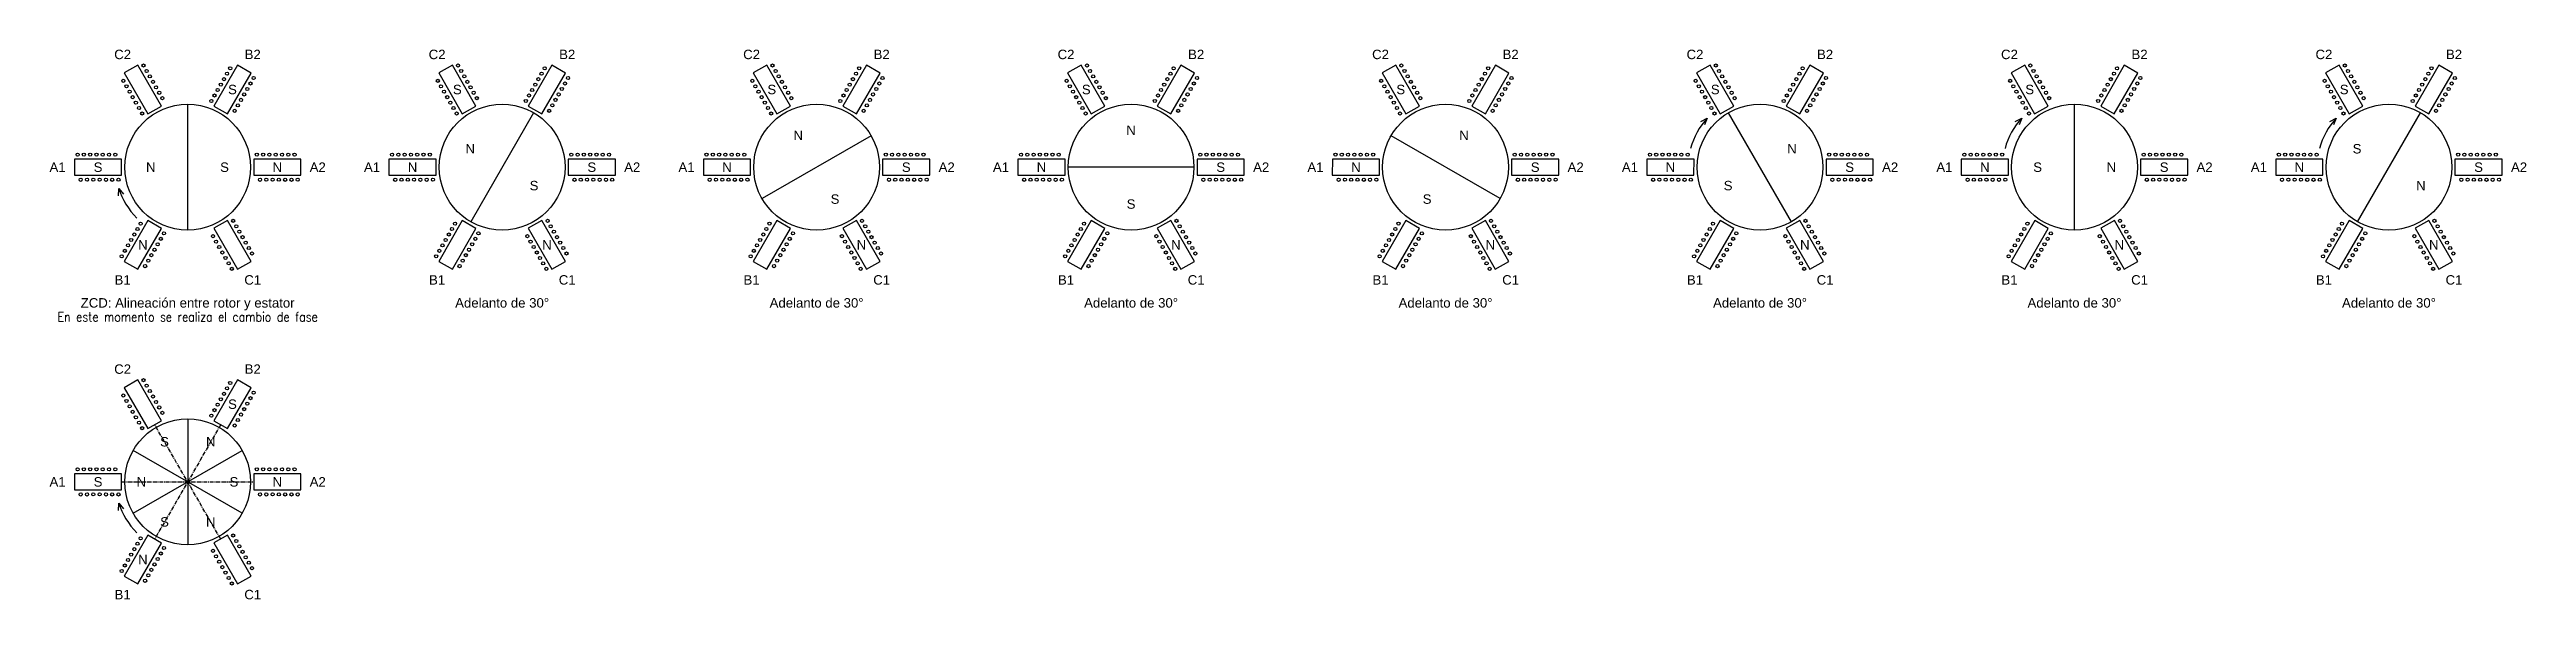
# Model space of a CAD drawing. Header units: millimetres. Extents: x -707 to 1373, y -97 to 993.
# Drawn here: x 5 to 793, y -97 to 78 of the extents above; entities that cross this region are included whole.
import ezdxf
from ezdxf.enums import TextEntityAlignment as Align

# ---------------------------------------------------------------- set-up
doc = ezdxf.new("R2010")
doc.units = ezdxf.units.MM
doc.header["$MEASUREMENT"] = 0
doc.linetypes.add('CENTER', pattern=[2, 1.25, -0.25, 0.25, -0.25])
doc.styles.add('RomanS', font='romans.shx', dxfattribs={"width": 0.85})
doc.styles.get("Standard").update_dxf_attribs({"font": 'arial.ttf'})

msp = doc.modelspace()

# ---------------------------------------------------------------- texts
for s, p in [('C2', (28.56, 76.65)), ('B2', (69.93, 76.65)), ('C2', (128.56, 76.65)), ('B2', (169.93, 76.65)), ('C2', (228.56, 76.65)), ('B2', (269.93, 76.65)), ('C2', (328.56, 76.65)), ('B2', (369.93, 76.65)), ('C2', (428.56, 76.65)), ('B2', (469.93, 76.65)), ('C2', (528.56, 76.65)), ('B2', (569.93, 76.65)), ('C2', (628.56, 76.65)), ('B2', (669.93, 76.65)), ('C2', (728.56, 76.65)), ('B2', (769.93, 76.65)), ('S', (63.49, 65.51)), ('S', (134.99, 65.51)), ('S', (234.99, 65.51)), ('S', (334.99, 65.51)), ('S', (434.99, 65.51)), ('S', (534.99, 65.51)), ('S', (634.99, 65.51)), ('S', (734.99, 65.51)), ('N', (139.09, 46.68)), ('N', (243.38, 50.97)), ('N', (349.24, 52.54)), ('N', (455.1, 50.97)), ('N', (559.39, 46.68)), ('S', (739.09, 46.68)), ('A1', (7.87, 40.82)), ('S', (20.74, 40.82)), ('N', (37.52, 40.82)), ('S', (60.96, 40.82)), ('N', (77.74, 40.82)), ('A2', (90.61, 40.82)), ('A1', (107.87, 40.82)), ('N', (120.74, 40.82)), ('S', (177.74, 40.82)), ('A2', (190.61, 40.82)), ('A1', (207.87, 40.82)), ('N', (220.74, 40.82)), ('S', (277.74, 40.82)), ('A2', (290.61, 40.82)), ('A1', (307.87, 40.82)), ('N', (320.74, 40.82)), ('S', (377.74, 40.82)), ('A2', (390.61, 40.82)), ('A1', (407.87, 40.82)), ('N', (420.74, 40.82)), ('S', (477.74, 40.82)), ('A2', (490.61, 40.82)), ('A1', (507.87, 40.82)), ('N', (520.74, 40.82)), ('S', (577.74, 40.82)), ('A2', (590.61, 40.82)), ('A1', (607.87, 40.82)), ('N', (620.74, 40.82)), ('S', (637.52, 40.82)), ('N', (660.96, 40.82)), ('S', (677.74, 40.82)), ('A2', (690.61, 40.82)), ('A1', (707.87, 40.82)), ('N', (720.74, 40.82)), ('S', (777.74, 40.82)), ('A2', (790.61, 40.82)), ('S', (159.39, 34.97)), ('S', (255.1, 30.68)), ('S', (443.38, 30.68)), ('S', (539.09, 34.97)), ('N', (759.39, 34.97)), ('S', (349.24, 29.11)), ('N', (34.99, 16.14)), ('N', (163.49, 16.14)), ('N', (263.49, 16.14)), ('N', (363.49, 16.14)), ('N', (463.49, 16.14)), ('N', (563.49, 16.14)), ('N', (663.49, 16.14)), ('N', (763.49, 16.14)), ('B1', (28.56, 5)), ('C1', (69.93, 5)), ('B1', (128.56, 5)), ('C1', (169.93, 5)), ('B1', (228.56, 5)), ('C1', (269.93, 5)), ('B1', (328.56, 5)), ('C1', (369.93, 5)), ('B1', (428.56, 5)), ('C1', (469.93, 5)), ('B1', (528.56, 5)), ('C1', (569.93, 5)), ('B1', (628.56, 5)), ('C1', (669.93, 5)), ('B1', (728.56, 5)), ('C1', (769.93, 5)), ('ZCD: Alineación entre rotor y estator', (49.24, -2.3)), ('Adelanto de 30°', (149.24, -2.3)), ('Adelanto de 30°', (249.24, -2.3)), ('Adelanto de 30°', (349.24, -2.3)), ('Adelanto de 30°', (449.24, -2.3)), ('Adelanto de 30°', (549.24, -2.3)), ('Adelanto de 30°', (649.24, -2.3)), ('Adelanto de 30°', (749.24, -2.3)), ('C2', (28.56, -23.35)), ('B2', (69.93, -23.35)), ('S', (63.49, -34.49)), ('S', (41.88, -46.43)), ('N', (56.6, -46.43)), ('A1', (7.87, -59.18)), ('S', (20.74, -59.18)), ('N', (34.52, -59.18)), ('S', (63.96, -59.18)), ('N', (77.74, -59.18)), ('A2', (90.61, -59.18)), ('S', (41.88, -71.92)), ('N', (56.6, -71.92)), ('N', (34.99, -83.86)), ('B1', (28.56, -95)), ('C1', (69.93, -95))]:
    msp.add_text(s, height=3).set_placement(p, align=Align.MIDDLE_CENTER)
at = {"insert": (49.24, -5.23), "char_height": 3, "width": 96.4082, "attachment_point": 2, "style": 'RomanS'}
msp.add_mtext('\\W0.8500;En este momento se realiza el cambio de fase', dxfattribs=at)

# ---------------------------------------------------------------- blocks, each defined once
blk = doc.blocks.new('*U1')
blk.add_lwpolyline([(1.58, -7.75), (5.92, -5.25), (-1.58, 7.75), (-5.92, 5.25)], close=True)
for centre in [(0.21, 7.63), (-6.21, 2.76), (-5.21, 1.03), (1.21, 5.9), (2.21, 4.17), (3.21, 2.43), (4.21, 0.7), (-4.21, -0.7), (-3.21, -2.43), (-2.21, -4.17), (-1.21, -5.9), (-0.21, -7.63), (5.21, -1.03), (6.21, -2.76)]:
    blk.add_circle(centre, 0.5)
blk = doc.blocks.new('*U2')
at = {"color": 0, "linetype": 'ByBlock', "lineweight": -2, "transparency": 16777216}
blk.add_blockref('*U1', (5.75, 44.68), dxfattribs=at)
for p, rotation in [((34.25, 44.68), 300.0000000000001), ((-8.5, 20), 59.99999999999999), ((48.5, 20), 240), ((5.75, -4.68), 120), ((34.25, -4.68), 180)]:
    blk.add_blockref('*U1', p, dxfattribs=dict(at, rotation=rotation))
blk = doc.blocks.new('*U3')
blk.add_lwpolyline([(1.58, -7.75), (5.92, -5.25), (-1.58, 7.75), (-5.92, 5.25)], close=True)
for centre in [(0.21, 7.63), (-6.21, 2.76), (-5.21, 1.03), (1.21, 5.9), (2.21, 4.17), (3.21, 2.43), (4.21, 0.7), (-4.21, -0.7), (-3.21, -2.43), (-2.21, -4.17), (-1.21, -5.9), (-0.21, -7.63), (5.21, -1.03), (6.21, -2.76)]:
    blk.add_circle(centre, 0.5)
blk = doc.blocks.new('*U4')
at = {"color": 0, "linetype": 'ByBlock', "lineweight": -2, "transparency": 16777216}
blk.add_blockref('*U3', (5.75, 44.68), dxfattribs=at)
for p, rotation in [((34.25, 44.68), 300.0000000000001), ((-8.5, 20), 59.99999999999999), ((48.5, 20), 240), ((5.75, -4.68), 120), ((34.25, -4.68), 180)]:
    blk.add_blockref('*U3', p, dxfattribs=dict(at, rotation=rotation))
blk = doc.blocks.new('*U12')
blk.add_lwpolyline([(0, 0), (38.64, 10.35)])
blk = doc.blocks.new('*U13')
at = {"color": 0, "linetype": 'ByBlock', "lineweight": -2, "transparency": 16777216}
for p, rotation in [((34.14, 5.86), 120), ((25.18, 39.32), 240)]:
    blk.add_blockref('*U12', p, dxfattribs=dict(at, rotation=rotation))
blk.add_blockref('*U12', (0.68, 14.82), dxfattribs=at)
blk = doc.blocks.new('*U14')
blk.add_lwpolyline([(1.58, -7.75), (5.92, -5.25), (-1.58, 7.75), (-5.92, 5.25)], close=True)
for centre in [(0.21, 7.63), (-6.21, 2.76), (-5.21, 1.03), (1.21, 5.9), (2.21, 4.17), (3.21, 2.43), (4.21, 0.7), (-4.21, -0.7), (-3.21, -2.43), (-2.21, -4.17), (-1.21, -5.9), (-0.21, -7.63), (5.21, -1.03), (6.21, -2.76)]:
    blk.add_circle(centre, 0.5)
blk = doc.blocks.new('*U15')
at = {"color": 0, "linetype": 'ByBlock', "lineweight": -2, "transparency": 16777216}
blk.add_blockref('*U14', (5.75, 44.68), dxfattribs=at)
for p, rotation in [((34.25, 44.68), 300.0000000000001), ((-8.5, 20), 59.99999999999999), ((48.5, 20), 240), ((5.75, -4.68), 120), ((34.25, -4.68), 180)]:
    blk.add_blockref('*U14', p, dxfattribs=dict(at, rotation=rotation))
blk = doc.blocks.new('*U16')
at = {"color": 1, "linetype": 'CENTER'}
blk.add_lwpolyline([(21, 0), (0, 36.37)], dxfattribs=at)
blk = doc.blocks.new('*U17')
at = {"color": 0, "linetype": 'ByBlock', "lineweight": -2, "transparency": 16777216}
for p, rotation in [((70.24, 40.82), 120), ((38.74, 59.01), 240.0000000000001)]:
    blk.add_blockref('*U16', p, dxfattribs=dict(at, rotation=rotation))
blk.add_blockref('*U16', (38.74, 22.64), dxfattribs=at)
blk = doc.blocks.new('*U18')
blk.add_lwpolyline([(1.58, -7.75), (5.92, -5.25), (-1.58, 7.75), (-5.92, 5.25)], close=True)
for centre in [(0.21, 7.63), (-6.21, 2.76), (-5.21, 1.03), (1.21, 5.9), (2.21, 4.17), (3.21, 2.43), (4.21, 0.7), (-4.21, -0.7), (-3.21, -2.43), (-2.21, -4.17), (-1.21, -5.9), (-0.21, -7.63), (5.21, -1.03), (6.21, -2.76)]:
    blk.add_circle(centre, 0.5)
blk = doc.blocks.new('*U19')
at = {"color": 0, "linetype": 'ByBlock', "lineweight": -2, "transparency": 16777216}
blk.add_blockref('*U18', (5.75, 44.68), dxfattribs=at)
for p, rotation in [((34.25, 44.68), 300.0000000000001), ((-8.5, 20), 59.99999999999999), ((48.5, 20), 240), ((5.75, -4.68), 120), ((34.25, -4.68), 180)]:
    blk.add_blockref('*U18', p, dxfattribs=dict(at, rotation=rotation))
blk = doc.blocks.new('*U20')
blk.add_lwpolyline([(1.58, -7.75), (5.92, -5.25), (-1.58, 7.75), (-5.92, 5.25)], close=True)
for centre in [(0.21, 7.63), (-6.21, 2.76), (-5.21, 1.03), (1.21, 5.9), (2.21, 4.17), (3.21, 2.43), (4.21, 0.7), (-4.21, -0.7), (-3.21, -2.43), (-2.21, -4.17), (-1.21, -5.9), (-0.21, -7.63), (5.21, -1.03), (6.21, -2.76)]:
    blk.add_circle(centre, 0.5)
blk = doc.blocks.new('*U21')
at = {"color": 0, "linetype": 'ByBlock', "lineweight": -2, "transparency": 16777216}
blk.add_blockref('*U20', (5.75, 44.68), dxfattribs=at)
for p, rotation in [((34.25, 44.68), 300.0000000000001), ((-8.5, 20), 59.99999999999999), ((48.5, 20), 240), ((5.75, -4.68), 120), ((34.25, -4.68), 180)]:
    blk.add_blockref('*U20', p, dxfattribs=dict(at, rotation=rotation))
blk = doc.blocks.new('*U22')
blk.add_lwpolyline([(1.58, -7.75), (5.92, -5.25), (-1.58, 7.75), (-5.92, 5.25)], close=True)
for centre in [(0.21, 7.63), (-6.21, 2.76), (-5.21, 1.03), (1.21, 5.9), (2.21, 4.17), (3.21, 2.43), (4.21, 0.7), (-4.21, -0.7), (-3.21, -2.43), (-2.21, -4.17), (-1.21, -5.9), (-0.21, -7.63), (5.21, -1.03), (6.21, -2.76)]:
    blk.add_circle(centre, 0.5)
blk = doc.blocks.new('*U23')
at = {"color": 0, "linetype": 'ByBlock', "lineweight": -2, "transparency": 16777216}
blk.add_blockref('*U22', (5.75, 44.68), dxfattribs=at)
for p, rotation in [((34.25, 44.68), 300.0000000000001), ((-8.5, 20), 59.99999999999999), ((48.5, 20), 240), ((5.75, -4.68), 120), ((34.25, -4.68), 180)]:
    blk.add_blockref('*U22', p, dxfattribs=dict(at, rotation=rotation))
blk = doc.blocks.new('*U24')
blk.add_lwpolyline([(1.58, -7.75), (5.92, -5.25), (-1.58, 7.75), (-5.92, 5.25)], close=True)
for centre in [(0.21, 7.63), (-6.21, 2.76), (-5.21, 1.03), (1.21, 5.9), (2.21, 4.17), (3.21, 2.43), (4.21, 0.7), (-4.21, -0.7), (-3.21, -2.43), (-2.21, -4.17), (-1.21, -5.9), (-0.21, -7.63), (5.21, -1.03), (6.21, -2.76)]:
    blk.add_circle(centre, 0.5)
blk = doc.blocks.new('*U25')
at = {"color": 0, "linetype": 'ByBlock', "lineweight": -2, "transparency": 16777216}
blk.add_blockref('*U24', (5.75, 44.68), dxfattribs=at)
for p, rotation in [((34.25, 44.68), 300.0000000000001), ((-8.5, 20), 59.99999999999999), ((48.5, 20), 240), ((5.75, -4.68), 120), ((34.25, -4.68), 180)]:
    blk.add_blockref('*U24', p, dxfattribs=dict(at, rotation=rotation))
blk = doc.blocks.new('*U26')
blk.add_lwpolyline([(1.58, -7.75), (5.92, -5.25), (-1.58, 7.75), (-5.92, 5.25)], close=True)
for centre in [(0.21, 7.63), (-6.21, 2.76), (-5.21, 1.03), (1.21, 5.9), (2.21, 4.17), (3.21, 2.43), (4.21, 0.7), (-4.21, -0.7), (-3.21, -2.43), (-2.21, -4.17), (-1.21, -5.9), (-0.21, -7.63), (5.21, -1.03), (6.21, -2.76)]:
    blk.add_circle(centre, 0.5)
blk = doc.blocks.new('*U27')
at = {"color": 0, "linetype": 'ByBlock', "lineweight": -2, "transparency": 16777216}
blk.add_blockref('*U26', (5.75, 44.68), dxfattribs=at)
for p, rotation in [((34.25, 44.68), 300.0000000000001), ((-8.5, 20), 59.99999999999999), ((48.5, 20), 240), ((5.75, -4.68), 120), ((34.25, -4.68), 180)]:
    blk.add_blockref('*U26', p, dxfattribs=dict(at, rotation=rotation))
blk = doc.blocks.new('*U28')
blk.add_lwpolyline([(1.58, -7.75), (5.92, -5.25), (-1.58, 7.75), (-5.92, 5.25)], close=True)
for centre in [(0.21, 7.63), (-6.21, 2.76), (-5.21, 1.03), (1.21, 5.9), (2.21, 4.17), (3.21, 2.43), (4.21, 0.7), (-4.21, -0.7), (-3.21, -2.43), (-2.21, -4.17), (-1.21, -5.9), (-0.21, -7.63), (5.21, -1.03), (6.21, -2.76)]:
    blk.add_circle(centre, 0.5)
blk = doc.blocks.new('*U29')
at = {"color": 0, "linetype": 'ByBlock', "lineweight": -2, "transparency": 16777216}
blk.add_blockref('*U28', (5.75, 44.68), dxfattribs=at)
for p, rotation in [((34.25, 44.68), 300.0000000000001), ((-8.5, 20), 59.99999999999999), ((48.5, 20), 240), ((5.75, -4.68), 120), ((34.25, -4.68), 180)]:
    blk.add_blockref('*U28', p, dxfattribs=dict(at, rotation=rotation))

# ---------------------------------------------------------------- linework, layer by layer
for points in [[(49.24, 60.82), (49.24, 20.82)], [(159.24, 58.14), (139.24, 23.5)], [(530.39, 55.35), (532.47, 56.39), (531.6, 54.23)], [(559.24, 23.5), (539.24, 58.14)], [(630.39, 55.35), (632.47, 56.39), (631.6, 54.23)], [(649.24, 20.82), (649.24, 60.82)], [(730.39, 55.35), (732.47, 56.39), (731.6, 54.23)], [(739.24, 23.5), (759.24, 58.14)], [(266.56, 50.82), (231.92, 30.82)], [(466.56, 30.82), (431.92, 50.82)], [(369.24, 40.82), (329.24, 40.82)], [(27.23, 31.76), (27.37, 34.09), (28.81, 32.25)], [(27.23, -68.24), (27.37, -65.91), (28.81, -67.75)]]:
    msp.add_lwpolyline(points)
for centre in [(49.24, 40.82), (149.24, 40.82), (249.24, 40.82), (349.24, 40.82), (449.24, 40.82), (549.24, 40.82), (649.24, 40.82), (749.24, 40.82), (49.24, -59.18)]:
    msp.add_circle(centre, 20)
for centre, start, end in [((549.24, 40.82), 137.12116, 164.90212), ((649.24, 40.82), 137.12116, 164.90212), ((749.24, 40.82), 137.12116, 164.90212), ((49.24, 40.82), 197.12116, 224.90212), ((49.24, -59.18), 197.12116, 224.90212)]:
    msp.add_arc(centre, 22.88, start, end)

# ---------------------------------------------------------------- block references
for name, p in [('*U2', (29.24, 20.82)), ('*U4', (129.24, 20.82)), ('*U19', (229.24, 20.82)), ('*U21', (329.24, 20.82)), ('*U23', (429.24, 20.82)), ('*U25', (529.24, 20.82)), ('*U27', (629.24, 20.82)), ('*U29', (729.24, 20.82)), ('*U15', (29.24, -79.18)), ('*U17', (0, -100))]:
    msp.add_blockref(name, p)
at = {"rotation": 15}
msp.add_blockref('*U13', (35.1, -83.67), dxfattribs=at)

msp.set_redraw_order([(e.dxf.handle, doc.entitydb.next_handle()) for e in msp.query("TEXT MTEXT ATTDEF DIMENSION ARC_DIMENSION")])  # texts and dimensions are drawn at this point

doc.saveas('drawing.dxf')
